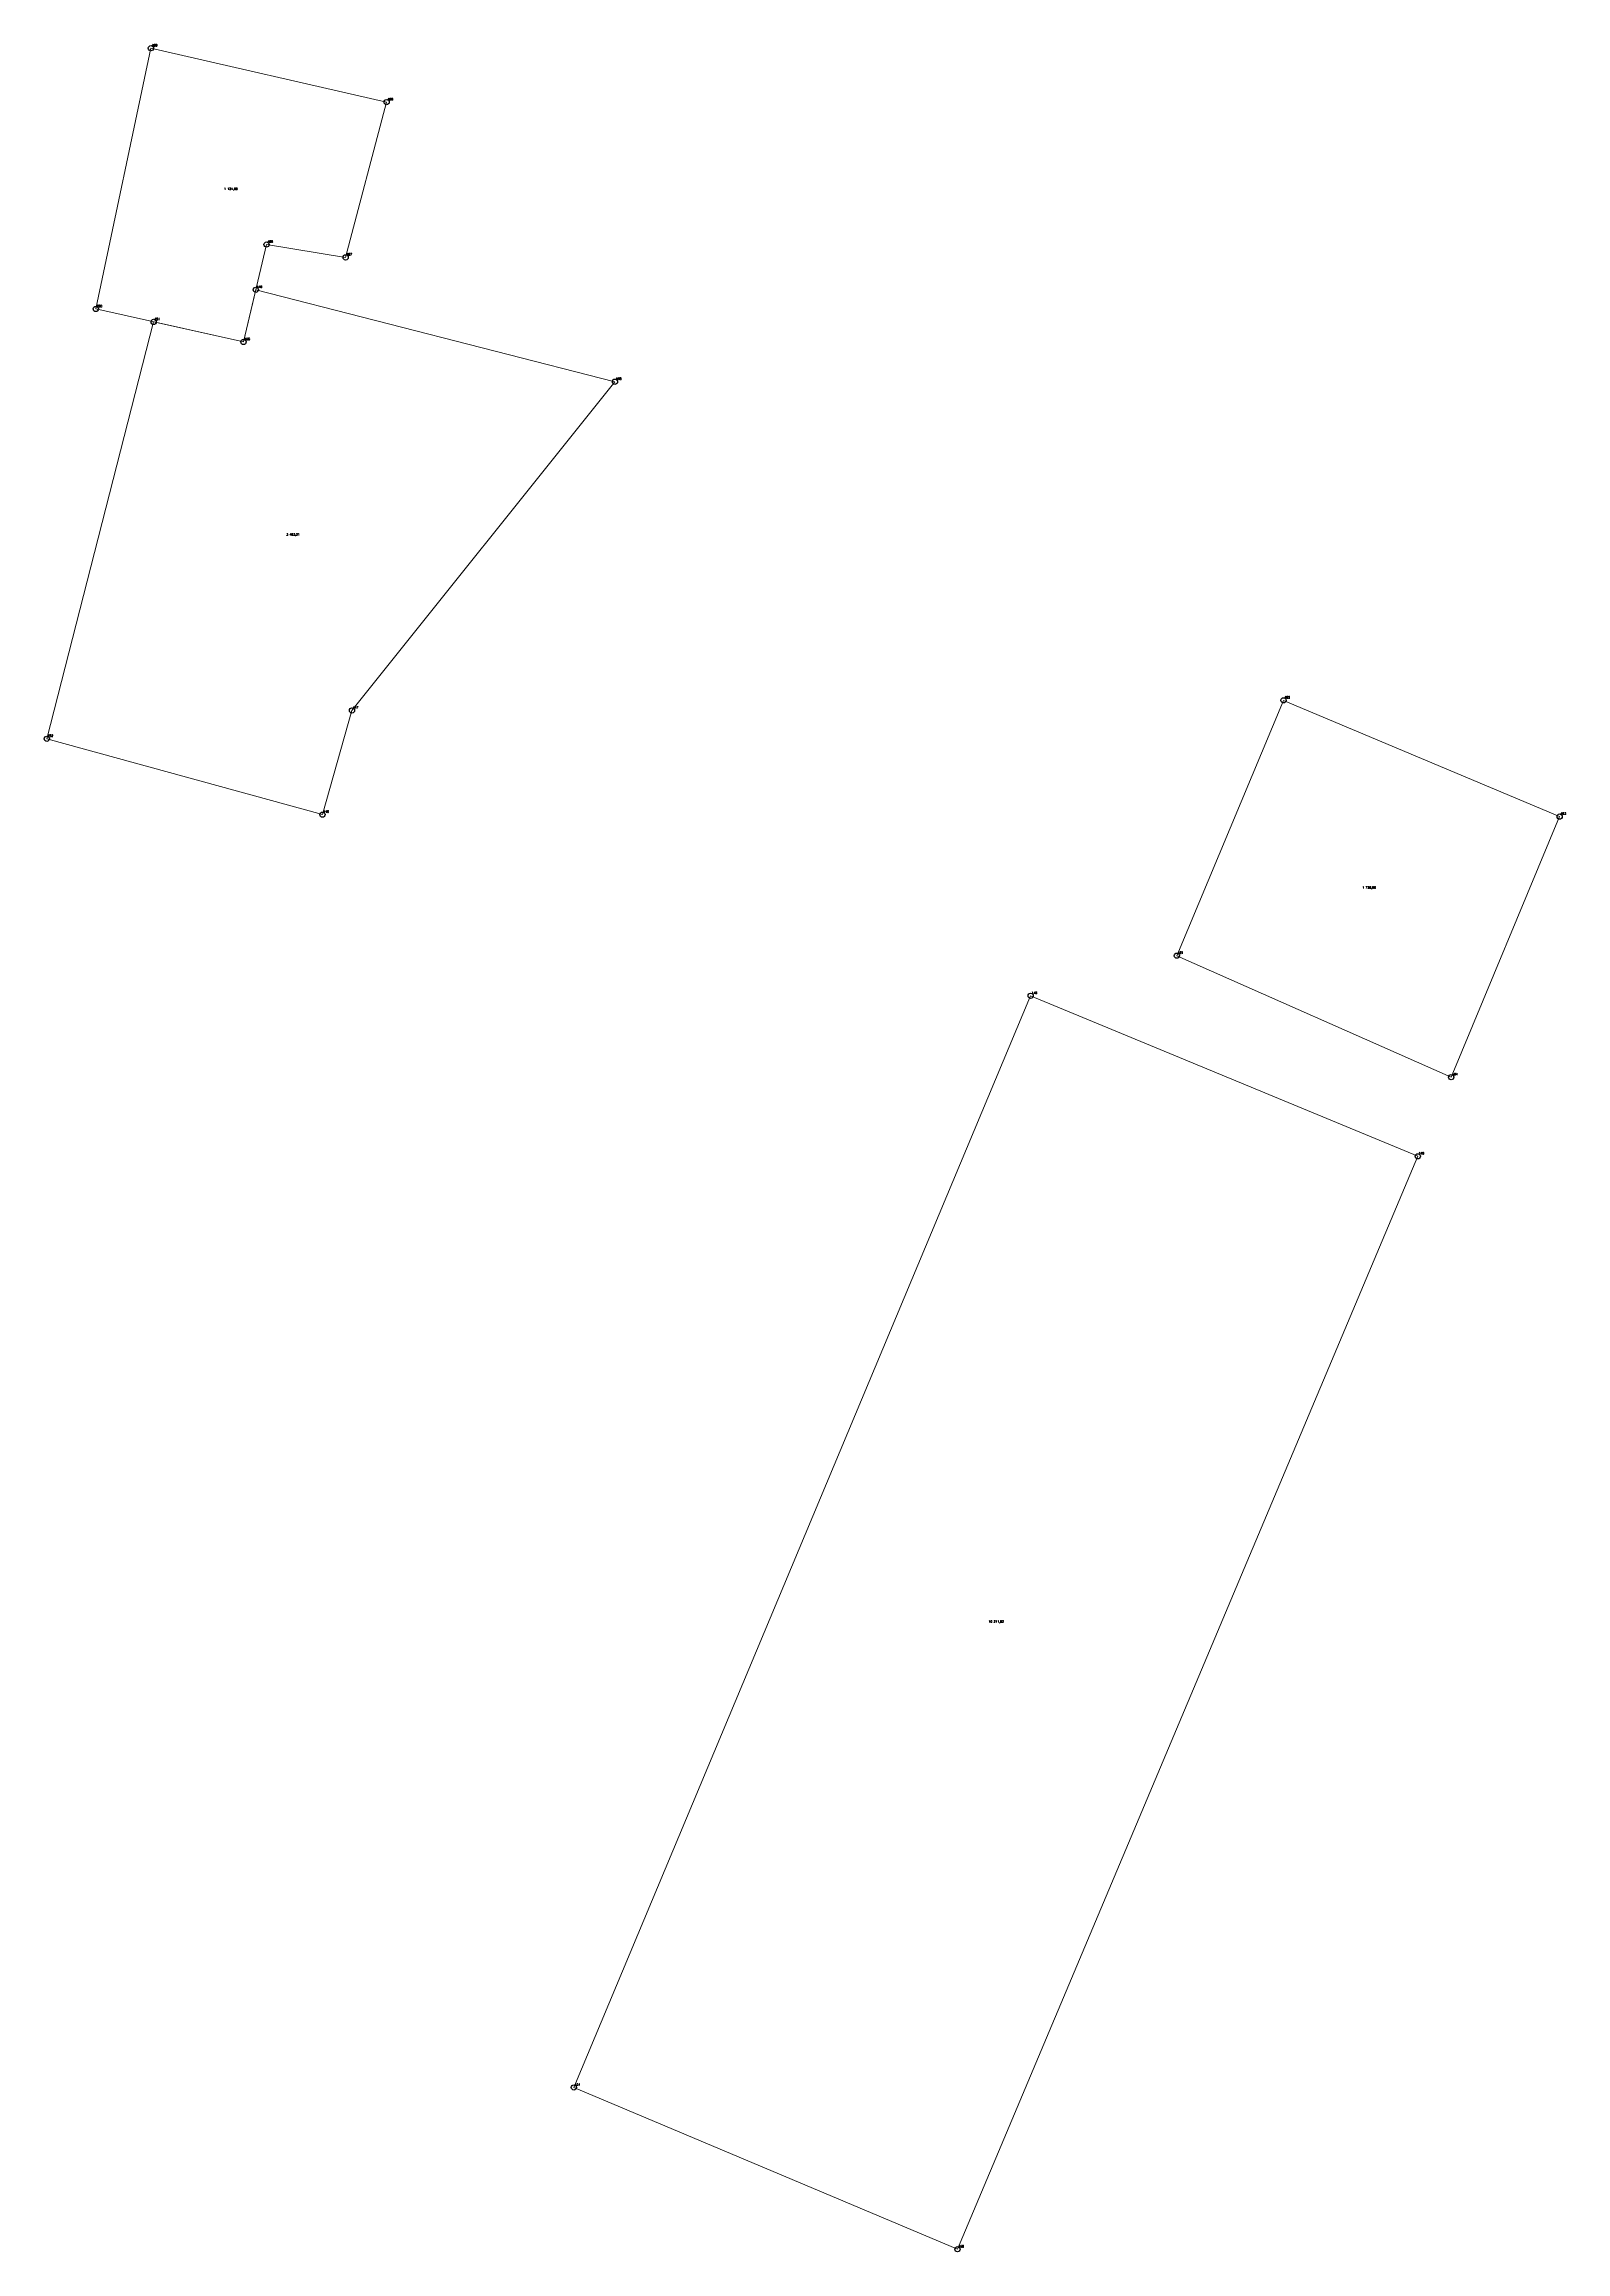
# Model space of a CAD drawing. Extents: x 1391578 to 1399811, y 355675 to 360827.
# Drawn here: x 1394705 to 1394923.7, y 359121.9 to 359439 of the extents above; entities that cross this region are included whole.
import ezdxf

# ---------------------------------------------------------------- set-up
doc = ezdxf.new("R2010")
doc.units = 0
doc.header["$PDMODE"] = 33
doc.header["$PDSIZE"] = 0.75
doc.layers.add('6 - утвержденные границы территорий окн', color=7, linetype='Continuous')
doc.styles.get("Standard").update_dxf_attribs({"font": 'simplex.shx'})

msp = doc.modelspace()

# ---------------------------------------------------------------- linework, layer by layer
at = {"layer": '6 - утвержденные границы территорий окн', "color": 7, "lineweight": 20}
for points in [[(1394733.69, 359396.24), (1394712.46, 359400.98), (1394720.39, 359438.44), (1394754.26, 359430.7), (1394748.37, 359408.39), (1394737, 359410.24), (1394733.69, 359396.24)], [(1394733.69, 359396.24), (1394712.46, 359400.98), (1394720.39, 359438.44), (1394754.26, 359430.7), (1394748.37, 359408.39), (1394737, 359410.24), (1394733.69, 359396.24)], [(1394745.03, 359328.34), (1394705.42, 359339.24), (1394720.78, 359399.12), (1394733.69, 359396.24), (1394735.46, 359403.74), (1394787.07, 359390.53), (1394749.28, 359343.31), (1394745.03, 359328.34)], [(1394745.03, 359328.34), (1394705.42, 359339.24), (1394720.78, 359399.12), (1394733.69, 359396.24), (1394735.46, 359403.74), (1394787.07, 359390.53), (1394749.28, 359343.31), (1394745.03, 359328.34)], [(1394867.81, 359308.08), (1394883.14, 359344.76), (1394922.81, 359328.06), (1394907.23, 359290.63), (1394867.81, 359308.08)], [(1394867.81, 359308.08), (1394883.14, 359344.76), (1394922.81, 359328.06), (1394907.23, 359290.63), (1394867.81, 359308.08)], [(1394846.8, 359302.32), (1394902.43, 359279.26), (1394836.28, 359122.26), (1394781.16, 359145.5), (1394846.8, 359302.32)], [(1394846.8, 359302.32), (1394902.43, 359279.26), (1394836.28, 359122.26), (1394781.16, 359145.5), (1394846.8, 359302.32)]]:
    msp.add_lwpolyline(points, close=True, dxfattribs=at)
at = {"layer": '6 - утвержденные границы территорий окн'}
for p in [(1394720.39, 359438.44), (1394754.26, 359430.7), (1394737, 359410.24), (1394748.37, 359408.39), (1394735.46, 359403.74), (1394712.46, 359400.98), (1394720.78, 359399.12), (1394733.69, 359396.24), (1394787.07, 359390.53), (1394883.14, 359344.76), (1394749.28, 359343.31), (1394705.42, 359339.24), (1394745.03, 359328.34), (1394922.81, 359328.06), (1394867.81, 359308.08), (1394846.8, 359302.32), (1394907.23, 359290.63), (1394902.43, 359279.26), (1394781.16, 359145.5), (1394836.28, 359122.26)]:
    msp.add_point(p, dxfattribs=at)

# ---------------------------------------------------------------- texts
at = {"layer": '6 - утвержденные границы территорий окн', "color": 7}
for s, p in [('489', (1394720.52, 359438.71)), ('488', (1394754.39, 359430.97)), ('1 124,66', (1394730.9, 359418.08)), ('1 124,66', (1394730.9, 359418.08)), ('486', (1394737.13, 359410.52)), ('487', (1394748.5, 359408.67)), ('449', (1394735.59, 359404.01)), ('490', (1394712.58, 359401.25)), ('451', (1394720.91, 359399.39)), ('450', (1394733.82, 359396.52)), ('448', (1394787.19, 359390.81)), ('3 493,21', (1394739.83, 359368.44)), ('3 493,21', (1394739.83, 359368.44)), ('482', (1394883.27, 359345.03)), ('447', (1394749.41, 359343.58)), ('452', (1394705.55, 359339.52)), ('446', (1394745.16, 359328.62)), ('483', (1394922.94, 359328.34)), ('1 728,96', (1394894.46, 359317.71)), ('1 728,96', (1394894.46, 359317.71)), ('481', (1394867.94, 359308.35)), ('148', (1394846.93, 359302.59)), ('484', (1394907.36, 359290.9)), ('149', (1394902.56, 359279.53)), ('10 211,82', (1394840.74, 359212.27)), ('10 211,82', (1394840.74, 359212.27)), ('151', (1394781.29, 359145.77)), ('150', (1394836.41, 359122.53))]:
    msp.add_text(s, height=0.311, dxfattribs=at).set_placement(p)

doc.saveas('drawing.dxf')
